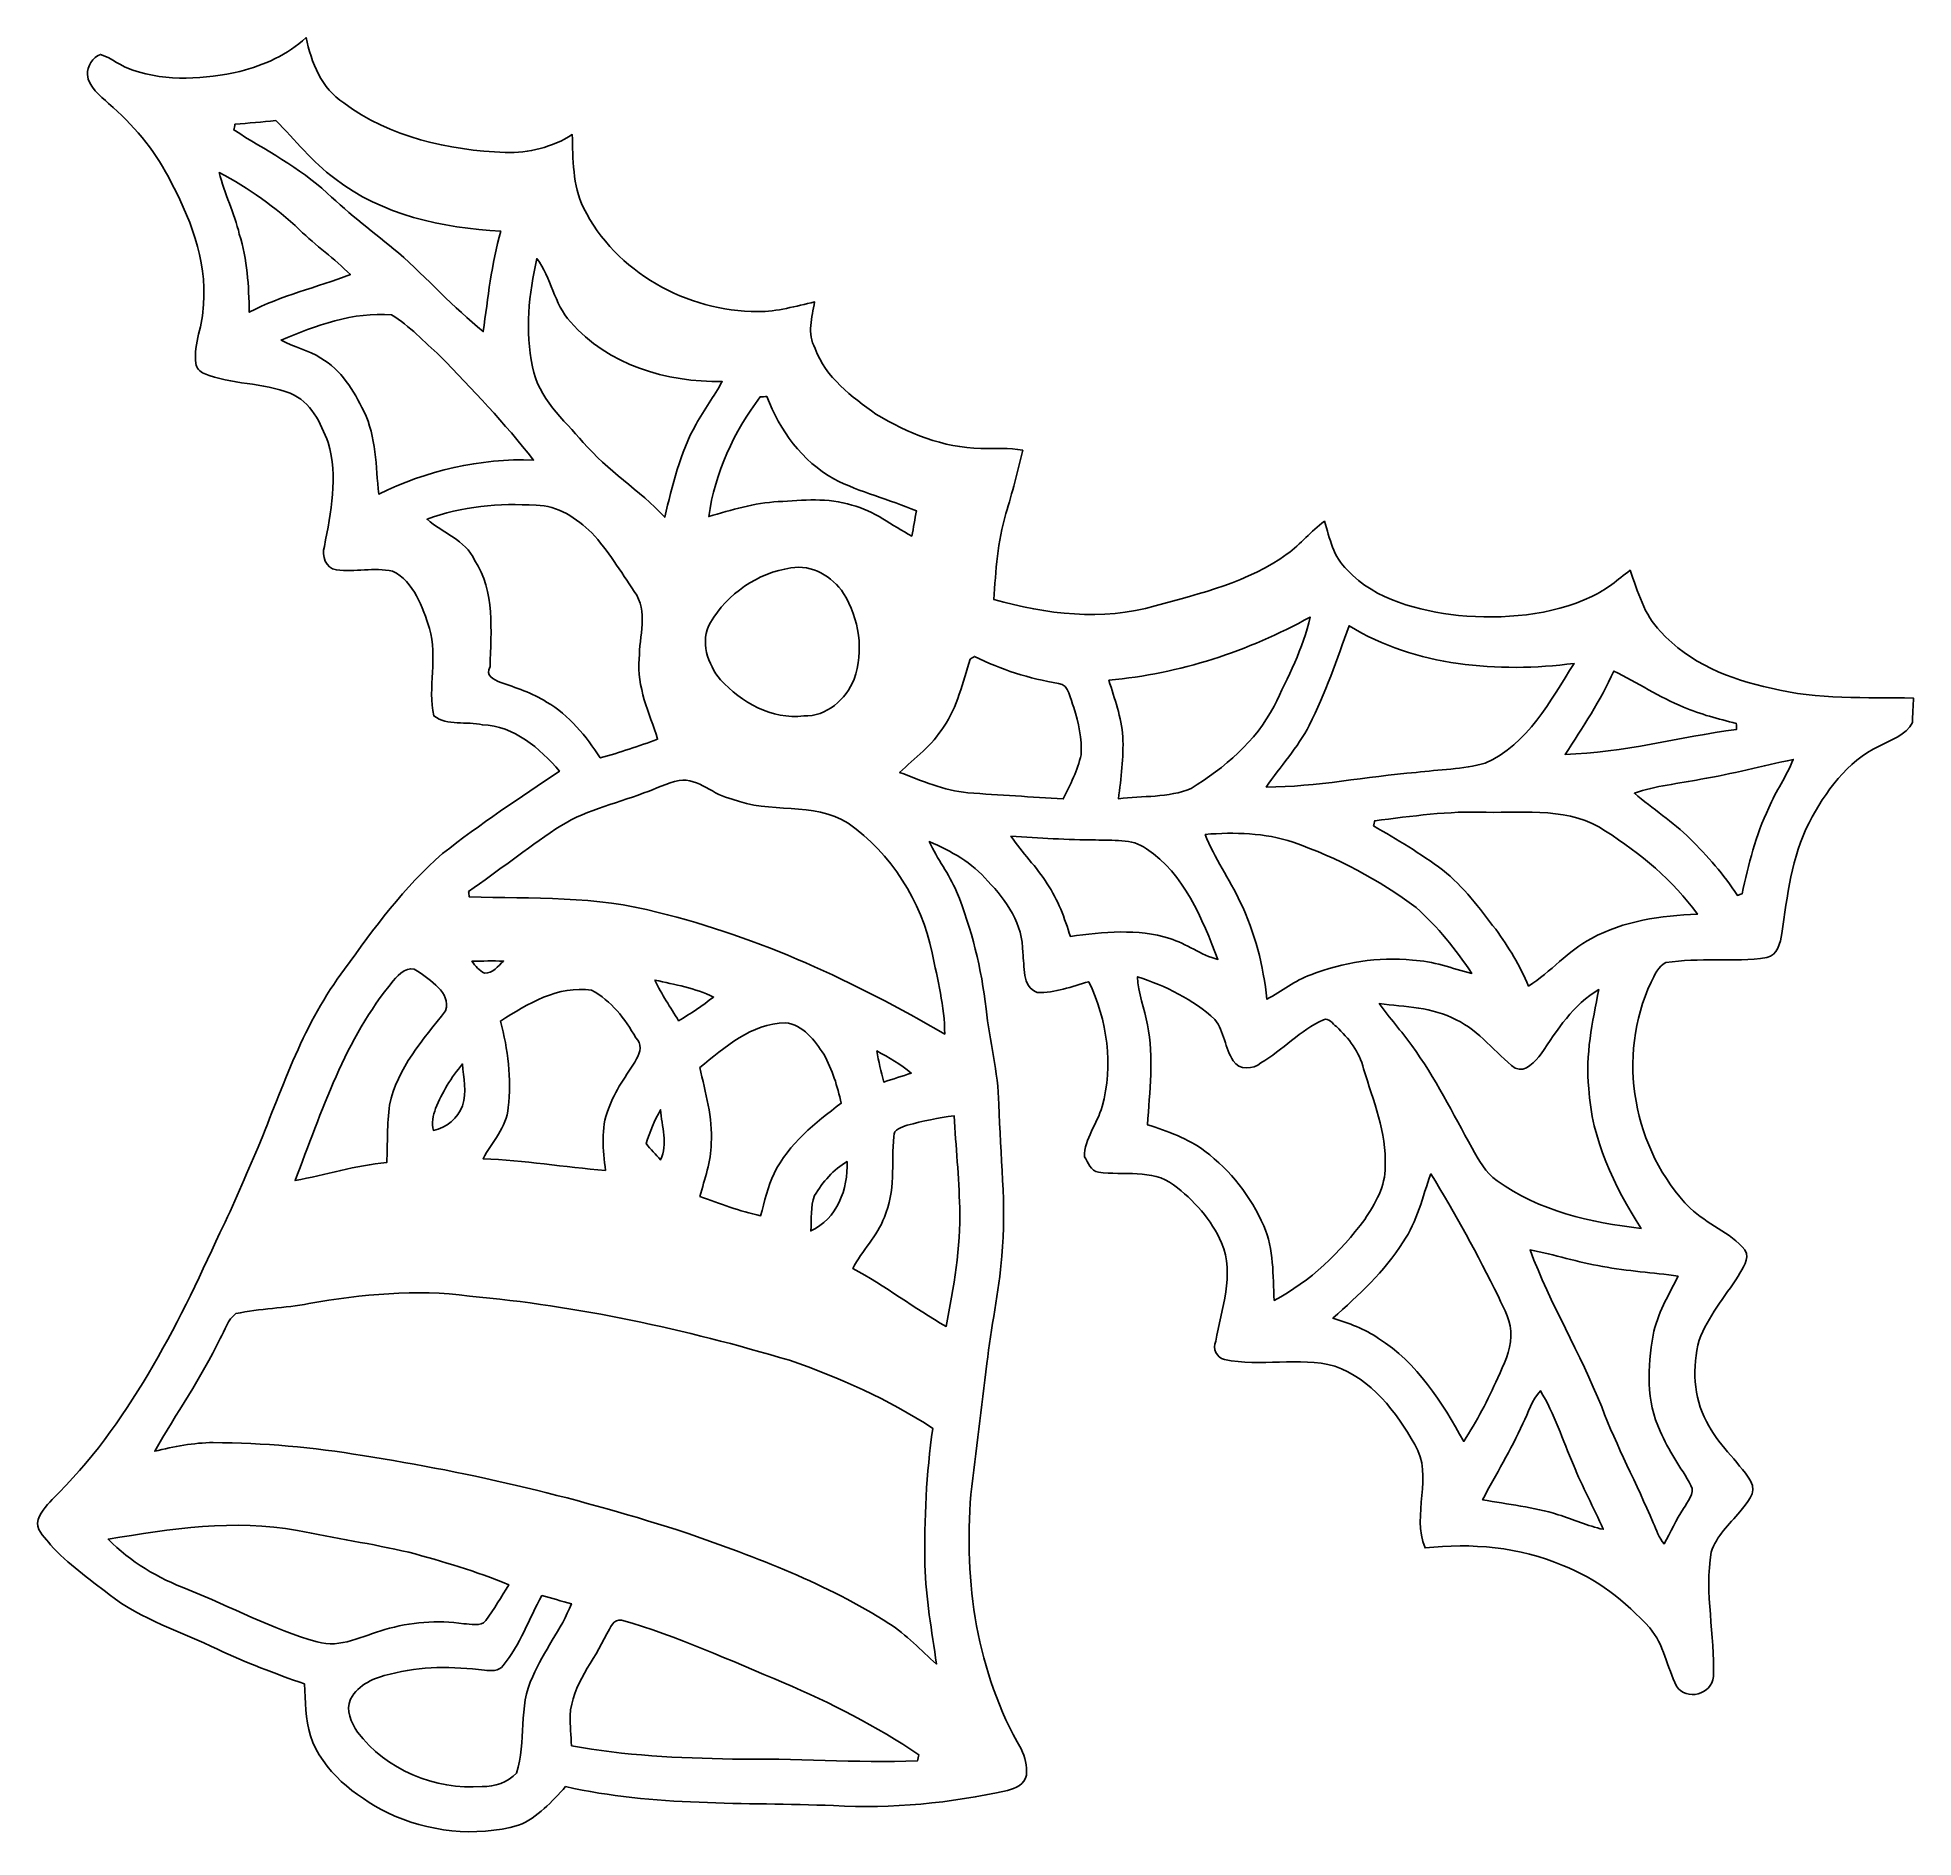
# Model space of a CAD drawing. Header units: centimetres. Extents: x -14.3 to 14.6, y -14.8 to 12.8.
import ezdxf

# ---------------------------------------------------------------- set-up
doc = ezdxf.new("R2010")
doc.units = ezdxf.units.CM
doc.header["$MEASUREMENT"] = 0
doc.layers.add('Layer 1', color=7, linetype='Continuous')

msp = doc.modelspace()

# ---------------------------------------------------------------- linework, layer by layer
at = {"layer": 'Layer 1', "color": 251}
for points, knots in [([(-11.14249, 12.27596), (-10.77278, 12.37262), (-10.4073, 12.53031), (-10.1279, 12.79737), (-10.1279, 12.79737), (-10.0457, 12.41601), (-9.89295, 12.0142), (-9.54969, 11.79407), (-9.54969, 11.79407), (-8.84061, 11.26384), (-7.94032, 11.06876), (-7.07108, 11.03136), (-7.07108, 11.03136), (-6.70736, 11.02007), (-6.34894, 11.11462), (-6.04026, 11.30618), (-6.04026, 11.30618), (-6.03074, 10.92835), (-6.03744, 10.53006), (-5.86669, 10.18222), (-5.86669, 10.18222), (-5.38092, 9.1948), (-4.27673, 8.58908), (-3.19264, 8.5912), (-3.19264, 8.5912), (-2.89348, 8.58238), (-2.60879, 8.67727), (-2.31987, 8.7376), (-2.31987, 8.7376), (-2.3622, 8.5023), (-2.4384, 8.2483), (-2.31175, 8.02569), (-2.31175, 8.02569), (-2.15477, 7.5752), (-1.74731, 7.28416), (-1.3783, 7.01569), (-1.3783, 7.01569), (-0.89218, 6.72359), (-0.34537, 6.49781), (0.22966, 6.4897), (0.22966, 6.4897), (0.4445, 6.47771), (0.66393, 6.50558), (0.87665, 6.46112), (0.87665, 6.46112), (0.80081, 6.1341), (0.71367, 5.8099), (0.61595, 5.48887), (0.61595, 5.48887), (0.49142, 5.06024), (0.45967, 4.61257), (0.4318, 4.16913), (0.4318, 4.16913), (1.23296, 3.94653), (2.10044, 3.83258), (2.91077, 4.07388), (2.91077, 4.07388), (3.60892, 4.26438), (4.34128, 4.43548), (4.93677, 4.86939), (4.93677, 4.86939), (5.14209, 5.01932), (5.30225, 5.22146), (5.50757, 5.37175), (5.50757, 5.37175), (5.58906, 5.10646), (5.64444, 4.82212), (5.85717, 4.62315), (5.85717, 4.62315), (6.29497, 4.15608), (6.95219, 3.99803), (7.56532, 3.92571), (7.56532, 3.92571), (8.25606, 3.86362), (8.97855, 3.91866), (9.61461, 4.21534), (9.61461, 4.21534), (9.83121, 4.31659), (10.01148, 4.47534), (10.20057, 4.61892), (10.20057, 4.61892), (10.31946, 4.29154), (10.414, 3.93559), (10.66482, 3.67947), (10.66482, 3.67947), (11.10544, 3.1944), (11.73621, 2.93934), (12.36557, 2.80882), (12.36557, 2.80882), (13.07959, 2.62643), (13.82113, 2.67229), (14.55102, 2.65536), (14.55102, 2.65536), (14.54679, 2.56187), (14.53832, 2.37561), (14.53409, 2.28212), (14.53409, 2.28212), (14.44202, 2.08315), (14.20389, 2.01718), (14.02433, 1.9177), (14.02433, 1.9177), (13.52621, 1.68381), (13.19742, 1.21532), (12.94836, 0.7426), (12.94836, 0.7426), (12.67636, 0.21625), (12.61463, -0.38171), (12.5282, -0.9592), (12.5282, -0.9592), (12.50915, -1.09996), (12.46152, -1.29046), (12.29995, -1.32856), (12.29995, -1.32856), (11.78595, -1.40194), (11.26102, -1.32292), (10.74843, -1.40406), (10.74843, -1.40406), (10.63096, -1.45979), (10.57839, -1.59738), (10.52266, -1.70674), (10.52266, -1.70674), (9.98432, -2.84057), (10.24361, -4.28519), (11.12273, -5.1756), (11.12273, -5.1756), (11.37814, -5.42149), (11.73586, -5.54037), (11.96411, -5.8166), (11.96411, -5.8166), (12.04877, -5.95524), (11.92001, -6.09741), (11.86145, -6.21736), (11.86145, -6.21736), (11.65084, -6.53909), (11.39613, -6.83824), (11.25996, -7.20266), (11.25996, -7.20266), (11.1566, -7.61224), (11.16436, -8.07438), (11.37461, -8.45114), (11.37461, -8.45114), (11.53971, -8.79581), (11.84698, -9.04346), (12.05054, -9.36131), (12.05054, -9.36131), (12.15778, -9.55146), (11.98739, -9.7028), (11.88261, -9.8358), (11.88261, -9.8358), (11.72598, -10.03053), (11.52207, -10.20692), (11.44658, -10.45422), (11.44658, -10.45422), (11.33792, -11.08957), (11.50655, -11.72739), (11.47974, -12.36451), (11.47974, -12.36451), (11.45611, -12.64991), (11.06064, -12.74022), (10.91353, -12.51303), (10.91353, -12.51303), (10.76678, -12.22128), (10.72127, -11.87274), (10.50149, -11.61874), (10.50149, -11.61874), (10.13178, -11.21022), (9.6834, -10.85921), (9.16587, -10.65953), (9.16587, -10.65953), (8.50477, -10.37555), (7.76323, -10.3124), (7.05309, -10.39036), (7.05309, -10.39036), (6.83789, -9.87496), (7.18855, -9.29252), (6.89504, -8.80251), (6.89504, -8.80251), (6.60894, -8.30333), (6.23041, -7.79709), (5.66526, -7.60024), (5.66526, -7.60024), (5.1121, -7.44643), (4.52755, -7.62282), (3.97051, -7.49547), (3.97051, -7.49547), (3.85269, -7.47042), (3.78566, -7.33107), (3.83787, -7.21642), (3.83787, -7.21642), (3.92783, -6.72359), (4.13138, -6.19689), (3.92748, -5.70618), (3.92748, -5.70618), (3.77225, -5.35093), (3.50167, -5.04684), (3.19158, -4.81753), (3.19158, -4.81753), (2.85785, -4.56671), (2.42182, -4.67924), (2.0387, -4.62209), (2.0387, -4.62209), (1.92017, -4.60834), (1.87925, -4.46793), (1.82104, -4.38644), (1.82104, -4.38644), (1.82457, -4.10739), (2.02071, -3.87738), (2.09303, -3.61597), (2.09303, -3.61597), (2.27083, -2.98203), (2.17558, -2.28529), (1.88842, -1.69827), (1.88842, -1.69827), (1.62913, -1.76671), (1.37089, -1.87854), (1.09926, -1.86196), (1.09926, -1.86196), (0.85266, -1.77341), (0.90946, -1.45627), (0.87454, -1.2506), (0.87454, -1.2506), (0.88159, -0.82021), (0.62689, -0.4505), (0.33972, -0.15452), (0.33972, -0.15452), (0.10407, 0.12947), (-0.22613, 0.30903), (-0.55951, 0.45332), (-0.55951, 0.45332), (-0.44274, 0.18521), (-0.25153, -0.04233), (-0.14111, -0.31397), (-0.14111, -0.31397), (0.09384, -0.88935), (0.24095, -1.4986), (0.31362, -2.11526), (0.31362, -2.11526), (0.36301, -2.60597), (0.49953, -3.08539), (0.50871, -3.57999), (0.50871, -3.57999), (0.52917, -4.35645), (0.62794, -5.13433), (0.55421, -5.91079), (0.55421, -5.91079), (0.51188, -6.46536), (0.38453, -7.00899), (0.32526, -7.56179), (0.32526, -7.56179), (0.24694, -8.23242), (0.15593, -8.90164), (0.08043, -9.57263), (0.08043, -9.57263), (-0.03387, -10.90754), (0.1711, -12.3063), (0.84949, -13.47752), (0.84949, -13.47752), (0.91052, -13.60029), (0.94509, -13.73999), (0.93169, -13.87792), (0.93169, -13.87792), (0.90699, -14.01798), (0.76482, -14.08642), (0.63888, -14.11323), (0.63888, -14.11323), (-0.23424, -14.31078), (-1.13383, -14.39686), (-2.02847, -14.34571), (-2.02847, -14.34571), (-3.40078, -14.29526), (-4.7939, -14.36123), (-6.14257, -14.05502), (-6.14257, -14.05502), (-6.35459, -14.28327), (-6.56908, -14.53092), (-6.86682, -14.64874), (-6.86682, -14.64874), (-7.53251, -14.83607), (-8.25888, -14.74999), (-8.88048, -14.45507), (-8.88048, -14.45507), (-9.37824, -14.19719), (-9.87143, -13.82395), (-10.06158, -13.27538), (-10.06158, -13.27538), (-10.14024, -13.01715), (-10.13813, -12.74551), (-10.15189, -12.47916), (-10.15189, -12.47916), (-10.60309, -12.31829), (-11.05359, -12.15249), (-11.48644, -11.94647), (-11.48644, -11.94647), (-12.0463, -11.678), (-12.65626, -11.49421), (-13.14979, -11.10474), (-13.14979, -11.10474), (-13.45988, -10.86414), (-13.78656, -10.63907), (-14.05008, -10.34556), (-14.05008, -10.34556), (-14.12169, -10.23973), (-14.25046, -10.14801), (-14.25081, -10.00901), (-14.25081, -10.00901), (-14.22894, -9.86261), (-14.12205, -9.75042), (-14.02503, -9.64671), (-14.02503, -9.64671), (-12.8584, -8.50547), (-12.11933, -7.01851), (-11.45046, -5.55096), (-11.45046, -5.55096), (-11.23139, -5.12374), (-11.06135, -4.67431), (-10.86203, -4.23827), (-10.86203, -4.23827), (-10.48279, -3.30024), (-10.15929, -2.31881), (-9.53558, -1.50636), (-9.53558, -1.50636), (-9.08544, -0.87454), (-8.61801, -0.24342), (-8.03099, 0.26952), (-8.03099, 0.26952), (-7.45525, 0.72178), (-6.84389, 1.12571), (-6.23711, 1.53423), (-6.23711, 1.53423), (-6.53768, 1.88913), (-6.93244, 2.22744), (-7.42103, 2.24543), (-7.42103, 2.24543), (-7.66057, 2.30364), (-7.96219, 2.22673), (-8.16645, 2.38266), (-8.16645, 2.38266), (-8.26382, 2.82011), (-8.10225, 3.28612), (-8.23242, 3.72392), (-8.23242, 3.72392), (-8.33438, 4.05412), (-8.47019, 4.43936), (-8.80004, 4.60516), (-8.80004, 4.60516), (-9.08297, 4.66619), (-9.37754, 4.58576), (-9.66258, 4.62492), (-9.66258, 4.62492), (-9.82804, 4.64573), (-9.89259, 4.84117), (-9.84568, 4.98581), (-9.84568, 4.98581), (-9.7476, 5.50721), (-9.63119, 6.05825), (-9.78958, 6.57895), (-9.78958, 6.57895), (-9.90318, 6.8774), (-10.05064, 7.20866), (-10.36955, 7.33496), (-10.36955, 7.33496), (-10.79253, 7.5057), (-11.27231, 7.46478), (-11.69423, 7.63905), (-11.69423, 7.63905), (-11.7602, 7.6648), (-11.80818, 7.72407), (-11.82088, 7.79251), (-11.82088, 7.79251), (-11.8618, 8.10225), (-11.70234, 8.38941), (-11.70411, 8.69738), (-11.70411, 8.69738), (-11.63955, 9.39412), (-11.92389, 10.05558), (-12.24068, 10.65671), (-12.24068, 10.65671), (-12.46752, 11.08992), (-12.79031, 11.46422), (-13.15932, 11.78278), (-13.15932, 11.78278), (-13.28808, 11.91189), (-13.46623, 12.03078), (-13.48528, 12.22728), (-13.48528, 12.22728), (-13.48352, 12.35534), (-13.40979, 12.4968), (-13.28244, 12.53843), (-13.28244, 12.53843), (-13.10781, 12.47881), (-12.96529, 12.35075), (-12.78678, 12.29783), (-12.78678, 12.29783), (-12.25762, 12.11439), (-11.68083, 12.15919), (-11.14249, 12.27596), (-11.14249, 12.27596), (-11.14249, 12.27596), (-11.14249, 12.27596), (-11.14249, 12.27596)], [0, 0, 0, 0, 0.00990099, 0.00990099, 0.00990099, 0.00990099, 0.01980198, 0.01980198, 0.01980198, 0.01980198, 0.02970297, 0.02970297, 0.02970297, 0.02970297, 0.03960396, 0.03960396, 0.03960396, 0.03960396, 0.04950495, 0.04950495, 0.04950495, 0.04950495, 0.05940594, 0.05940594, 0.05940594, 0.05940594, 0.06930693, 0.06930693, 0.06930693, 0.06930693, 0.07920792, 0.07920792, 0.07920792, 0.07920792, 0.08910891, 0.08910891, 0.08910891, 0.08910891, 0.0990099, 0.0990099, 0.0990099, 0.0990099, 0.10891089, 0.10891089, 0.10891089, 0.10891089, 0.11881188, 0.11881188, 0.11881188, 0.11881188, 0.12871287, 0.12871287, 0.12871287, 0.12871287, 0.13861386, 0.13861386, 0.13861386, 0.13861386, 0.14851485, 0.14851485, 0.14851485, 0.14851485, 0.15841584, 0.15841584, 0.15841584, 0.15841584, 0.16831683, 0.16831683, 0.16831683, 0.16831683, 0.17821782, 0.17821782, 0.17821782, 0.17821782, 0.18811881, 0.18811881, 0.18811881, 0.18811881, 0.1980198, 0.1980198, 0.1980198, 0.1980198, 0.20792079, 0.20792079, 0.20792079, 0.20792079, 0.21782178, 0.21782178, 0.21782178, 0.21782178, 0.22772277, 0.22772277, 0.22772277, 0.22772277, 0.23762376, 0.23762376, 0.23762376, 0.23762376, 0.24752475, 0.24752475, 0.24752475, 0.24752475, 0.25742574, 0.25742574, 0.25742574, 0.25742574, 0.26732673, 0.26732673, 0.26732673, 0.26732673, 0.27722772, 0.27722772, 0.27722772, 0.27722772, 0.28712871, 0.28712871, 0.28712871, 0.28712871, 0.2970297, 0.2970297, 0.2970297, 0.2970297, 0.30693069, 0.30693069, 0.30693069, 0.30693069, 0.31683168, 0.31683168, 0.31683168, 0.31683168, 0.32673267, 0.32673267, 0.32673267, 0.32673267, 0.33663366, 0.33663366, 0.33663366, 0.33663366, 0.34653465, 0.34653465, 0.34653465, 0.34653465, 0.35643564, 0.35643564, 0.35643564, 0.35643564, 0.36633663, 0.36633663, 0.36633663, 0.36633663, 0.37623762, 0.37623762, 0.37623762, 0.37623762, 0.38613861, 0.38613861, 0.38613861, 0.38613861, 0.3960396, 0.3960396, 0.3960396, 0.3960396, 0.40594059, 0.40594059, 0.40594059, 0.40594059, 0.41584158, 0.41584158, 0.41584158, 0.41584158, 0.42574257, 0.42574257, 0.42574257, 0.42574257, 0.43564356, 0.43564356, 0.43564356, 0.43564356, 0.44554455, 0.44554455, 0.44554455, 0.44554455, 0.45544554, 0.45544554, 0.45544554, 0.45544554, 0.46534653, 0.46534653, 0.46534653, 0.46534653, 0.47524752, 0.47524752, 0.47524752, 0.47524752, 0.48514851, 0.48514851, 0.48514851, 0.48514851, 0.4950495, 0.4950495, 0.4950495, 0.4950495, 0.5049505, 0.5049505, 0.5049505, 0.5049505, 0.51485149, 0.51485149, 0.51485149, 0.51485149, 0.52475248, 0.52475248, 0.52475248, 0.52475248, 0.53465347, 0.53465347, 0.53465347, 0.53465347, 0.54455446, 0.54455446, 0.54455446, 0.54455446, 0.55445545, 0.55445545, 0.55445545, 0.55445545, 0.56435644, 0.56435644, 0.56435644, 0.56435644, 0.57425743, 0.57425743, 0.57425743, 0.57425743, 0.58415842, 0.58415842, 0.58415842, 0.58415842, 0.59405941, 0.59405941, 0.59405941, 0.59405941, 0.6039604, 0.6039604, 0.6039604, 0.6039604, 0.61386139, 0.61386139, 0.61386139, 0.61386139, 0.62376238, 0.62376238, 0.62376238, 0.62376238, 0.63366337, 0.63366337, 0.63366337, 0.63366337, 0.64356436, 0.64356436, 0.64356436, 0.64356436, 0.65346535, 0.65346535, 0.65346535, 0.65346535, 0.66336634, 0.66336634, 0.66336634, 0.66336634, 0.67326733, 0.67326733, 0.67326733, 0.67326733, 0.68316832, 0.68316832, 0.68316832, 0.68316832, 0.69306931, 0.69306931, 0.69306931, 0.69306931, 0.7029703, 0.7029703, 0.7029703, 0.7029703, 0.71287129, 0.71287129, 0.71287129, 0.71287129, 0.72277228, 0.72277228, 0.72277228, 0.72277228, 0.73267327, 0.73267327, 0.73267327, 0.73267327, 0.74257426, 0.74257426, 0.74257426, 0.74257426, 0.75247525, 0.75247525, 0.75247525, 0.75247525, 0.76237624, 0.76237624, 0.76237624, 0.76237624, 0.77227723, 0.77227723, 0.77227723, 0.77227723, 0.78217822, 0.78217822, 0.78217822, 0.78217822, 0.79207921, 0.79207921, 0.79207921, 0.79207921, 0.8019802, 0.8019802, 0.8019802, 0.8019802, 0.81188119, 0.81188119, 0.81188119, 0.81188119, 0.82178218, 0.82178218, 0.82178218, 0.82178218, 0.83168317, 0.83168317, 0.83168317, 0.83168317, 0.84158416, 0.84158416, 0.84158416, 0.84158416, 0.85148515, 0.85148515, 0.85148515, 0.85148515, 0.86138614, 0.86138614, 0.86138614, 0.86138614, 0.87128713, 0.87128713, 0.87128713, 0.87128713, 0.88118812, 0.88118812, 0.88118812, 0.88118812, 0.89108911, 0.89108911, 0.89108911, 0.89108911, 0.9009901, 0.9009901, 0.9009901, 0.9009901, 0.91089109, 0.91089109, 0.91089109, 0.91089109, 0.92079208, 0.92079208, 0.92079208, 0.92079208, 0.93069307, 0.93069307, 0.93069307, 0.93069307, 0.94059406, 0.94059406, 0.94059406, 0.94059406, 0.95049505, 0.95049505, 0.95049505, 0.95049505, 0.96039604, 0.96039604, 0.96039604, 0.96039604, 0.97029703, 0.97029703, 0.97029703, 0.97029703, 0.98019802, 0.98019802, 0.98019802, 0.98019802, 1, 1, 1, 1]), ([(-11.21904, 11.46493), (-11.22398, 11.44341), (-11.2335, 11.40107), (-11.23844, 11.37991), (-11.23844, 11.37991), (-10.75408, 11.06734), (-10.22738, 10.8077), (-9.8044, 10.40906), (-9.8044, 10.40906), (-9.45903, 10.08062), (-9.07591, 9.79699), (-8.71044, 9.49219), (-8.71044, 9.49219), (-8.26417, 9.10202), (-7.87083, 8.65364), (-7.40728, 8.28287), (-7.40728, 8.28287), (-7.3339, 8.79969), (-7.2838, 9.3218), (-7.13775, 9.82521), (-7.13775, 9.82521), (-8.03275, 9.87425), (-8.96479, 10.07039), (-9.68587, 10.63343), (-9.68587, 10.63343), (-10.033, 10.88214), (-10.29053, 11.22786), (-10.59427, 11.52349), (-10.59427, 11.52349), (-10.80206, 11.49985), (-11.0109, 11.48327), (-11.21904, 11.46493), (-11.21904, 11.46493), (-11.21904, 11.46493), (-11.21904, 11.46493), (-11.21904, 11.46493)], [0, 0, 0, 0, 0.1, 0.1, 0.1, 0.1, 0.2, 0.2, 0.2, 0.2, 0.3, 0.3, 0.3, 0.3, 0.4, 0.4, 0.4, 0.4, 0.5, 0.5, 0.5, 0.5, 0.6, 0.6, 0.6, 0.6, 0.7, 0.7, 0.7, 0.7, 0.8, 0.8, 0.8, 0.8, 1, 1, 1, 1]), ([(-11.45999, 10.72303), (-11.38343, 10.39989), (-11.22715, 10.10214), (-11.15236, 9.77759), (-11.15236, 9.77759), (-11.02678, 9.3913), (-11.00843, 8.98349), (-10.99926, 8.58061), (-10.99926, 8.58061), (-10.50784, 8.83849), (-9.96315, 8.96197), (-9.44739, 9.1567), (-9.44739, 9.1567), (-9.69116, 9.404), (-9.97903, 9.60332), (-10.22809, 9.84532), (-10.22809, 9.84532), (-10.59568, 10.19351), (-11.01161, 10.48808), (-11.45999, 10.72303), (-11.45999, 10.72303), (-11.45999, 10.72303), (-11.45999, 10.72303), (-11.45999, 10.72303)], [0, 0, 0, 0, 0.14285714, 0.14285714, 0.14285714, 0.14285714, 0.28571429, 0.28571429, 0.28571429, 0.28571429, 0.42857143, 0.42857143, 0.42857143, 0.42857143, 0.57142857, 0.57142857, 0.57142857, 0.57142857, 0.71428571, 0.71428571, 0.71428571, 0.71428571, 1, 1, 1, 1]), ([(-6.58566, 9.404), (-6.70631, 8.86142), (-6.76981, 8.29239), (-6.64986, 7.74382), (-6.64986, 7.74382), (-6.56484, 7.26369), (-6.17643, 6.93173), (-5.87093, 6.58248), (-5.87093, 6.58248), (-5.50369, 6.1468), (-5.00592, 5.85223), (-4.62209, 5.43278), (-4.62209, 5.43278), (-4.50039, 5.91926), (-4.39032, 6.4195), (-4.14091, 6.85976), (-4.14091, 6.85976), (-4.01461, 7.08272), (-3.86609, 7.29227), (-3.73909, 7.51487), (-3.73909, 7.51487), (-4.59034, 7.5057), (-5.49628, 7.76817), (-6.06778, 8.43033), (-6.06778, 8.43033), (-6.32284, 8.70973), (-6.35988, 9.11154), (-6.58566, 9.404), (-6.58566, 9.404), (-6.58566, 9.404), (-6.58566, 9.404), (-6.58566, 9.404)], [0, 0, 0, 0, 0.11111111, 0.11111111, 0.11111111, 0.11111111, 0.22222222, 0.22222222, 0.22222222, 0.22222222, 0.33333333, 0.33333333, 0.33333333, 0.33333333, 0.44444444, 0.44444444, 0.44444444, 0.44444444, 0.55555556, 0.55555556, 0.55555556, 0.55555556, 0.66666667, 0.66666667, 0.66666667, 0.66666667, 0.77777778, 0.77777778, 0.77777778, 0.77777778, 1, 1, 1, 1]), ([(-10.51172, 8.15128), (-10.31416, 8.04616), (-10.09015, 7.99924), (-9.90071, 7.87612), (-9.90071, 7.87612), (-9.58391, 7.69726), (-9.39835, 7.37376), (-9.2396, 7.05979), (-9.2396, 7.05979), (-9.04804, 6.66397), (-9.05757, 6.21524), (-9.01277, 5.78838), (-9.01277, 5.78838), (-8.27581, 6.15033), (-7.45772, 6.33977), (-6.63469, 6.31119), (-6.63469, 6.31119), (-7.07954, 6.87388), (-7.56955, 7.39775), (-8.07261, 7.90822), (-8.07261, 7.90822), (-8.3125, 8.12624), (-8.53793, 8.36789), (-8.81415, 8.54004), (-8.81415, 8.54004), (-9.40223, 8.58802), (-9.97867, 8.37918), (-10.51172, 8.15128), (-10.51172, 8.15128), (-10.51172, 8.15128), (-10.51172, 8.15128), (-10.51172, 8.15128)], [0, 0, 0, 0, 0.11111111, 0.11111111, 0.11111111, 0.11111111, 0.22222222, 0.22222222, 0.22222222, 0.22222222, 0.33333333, 0.33333333, 0.33333333, 0.33333333, 0.44444444, 0.44444444, 0.44444444, 0.44444444, 0.55555556, 0.55555556, 0.55555556, 0.55555556, 0.66666667, 0.66666667, 0.66666667, 0.66666667, 0.77777778, 0.77777778, 0.77777778, 0.77777778, 1, 1, 1, 1]), ([(-3.15419, 7.28239), (-3.55953, 6.74264), (-3.85128, 6.11611), (-3.94547, 5.44371), (-3.94547, 5.44371), (-3.59586, 5.54531), (-3.24379, 5.65326), (-2.87726, 5.67196), (-2.87726, 5.67196), (-2.50296, 5.69313), (-2.11208, 5.73793), (-1.74907, 5.61904), (-1.74907, 5.61904), (-1.40653, 5.5372), (-1.13489, 5.30225), (-0.82762, 5.14456), (-0.82762, 5.14456), (-0.80186, 5.27332), (-0.78105, 5.40314), (-0.75812, 5.53191), (-0.75812, 5.53191), (-1.17475, 5.70653), (-1.61925, 5.81343), (-2.02248, 6.0198), (-2.02248, 6.0198), (-2.51425, 6.2932), (-2.85397, 6.76769), (-3.05329, 7.28451), (-3.05329, 7.28451), (-3.07834, 7.2838), (-3.12879, 7.28274), (-3.15419, 7.28239), (-3.15419, 7.28239), (-3.15419, 7.28239), (-3.15419, 7.28239), (-3.15419, 7.28239)], [0, 0, 0, 0, 0.1, 0.1, 0.1, 0.1, 0.2, 0.2, 0.2, 0.2, 0.3, 0.3, 0.3, 0.3, 0.4, 0.4, 0.4, 0.4, 0.5, 0.5, 0.5, 0.5, 0.6, 0.6, 0.6, 0.6, 0.7, 0.7, 0.7, 0.7, 0.8, 0.8, 0.8, 0.8, 1, 1, 1, 1]), ([(-8.26982, 5.40244), (-8.02746, 5.19112), (-7.68526, 5.08353), (-7.53957, 4.77555), (-7.53957, 4.77555), (-7.22348, 4.29401), (-7.29051, 3.68582), (-7.30179, 3.14113), (-7.30179, 3.14113), (-7.38329, 2.99649), (-7.24606, 2.93793), (-7.15116, 2.9023), (-7.15116, 2.9023), (-6.90739, 2.81376), (-6.65515, 2.73826), (-6.43573, 2.59609), (-6.43573, 2.59609), (-6.08471, 2.39677), (-5.83001, 2.06904), (-5.61023, 1.73849), (-5.61023, 1.73849), (-5.31283, 1.82069), (-5.01932, 1.91805), (-4.73004, 2.0253), (-4.73004, 2.0253), (-4.85493, 2.42746), (-5.05636, 2.82751), (-5.01191, 3.26108), (-5.01191, 3.26108), (-5.01579, 3.60045), (-4.86304, 3.99556), (-5.09023, 4.29119), (-5.09023, 4.29119), (-5.29414, 4.60163), (-5.49346, 4.91772), (-5.74111, 5.19571), (-5.74111, 5.19571), (-5.97676, 5.41091), (-6.26181, 5.62081), (-6.5973, 5.61622), (-6.5973, 5.61622), (-7.16104, 5.65256), (-7.73748, 5.59894), (-8.26982, 5.40244), (-8.26982, 5.40244), (-8.26982, 5.40244), (-8.26982, 5.40244), (-8.26982, 5.40244)], [0, 0, 0, 0, 0.07692308, 0.07692308, 0.07692308, 0.07692308, 0.15384615, 0.15384615, 0.15384615, 0.15384615, 0.23076923, 0.23076923, 0.23076923, 0.23076923, 0.30769231, 0.30769231, 0.30769231, 0.30769231, 0.38461538, 0.38461538, 0.38461538, 0.38461538, 0.46153846, 0.46153846, 0.46153846, 0.46153846, 0.53846154, 0.53846154, 0.53846154, 0.53846154, 0.61538462, 0.61538462, 0.61538462, 0.61538462, 0.69230769, 0.69230769, 0.69230769, 0.69230769, 0.76923077, 0.76923077, 0.76923077, 0.76923077, 0.84615385, 0.84615385, 0.84615385, 0.84615385, 1, 1, 1, 1]), ([(-2.68288, 4.65455), (-3.19334, 4.58047), (-3.6576, 4.25556), (-3.92007, 3.81529), (-3.92007, 3.81529), (-4.08728, 3.53307), (-3.95923, 3.17147), (-3.7652, 2.93758), (-3.7652, 2.93758), (-3.44276, 2.58904), (-2.97886, 2.32234), (-2.48779, 2.38301), (-2.48779, 2.38301), (-2.13889, 2.36996), (-1.83727, 2.63701), (-1.71344, 2.94675), (-1.71344, 2.94675), (-1.55998, 3.37891), (-1.63618, 3.87703), (-1.87431, 4.26367), (-1.87431, 4.26367), (-2.04929, 4.52155), (-2.36291, 4.71276), (-2.68288, 4.65455), (-2.68288, 4.65455), (-2.68288, 4.65455), (-2.68288, 4.65455), (-2.68288, 4.65455)], [0, 0, 0, 0, 0.125, 0.125, 0.125, 0.125, 0.25, 0.25, 0.25, 0.25, 0.375, 0.375, 0.375, 0.375, 0.5, 0.5, 0.5, 0.5, 0.625, 0.625, 0.625, 0.625, 0.75, 0.75, 0.75, 0.75, 1, 1, 1, 1]), ([(2.19851, 2.93088), (2.28318, 2.64513), (2.39148, 2.36291), (2.41265, 2.06269), (2.41265, 2.06269), (2.42464, 1.74449), (2.38407, 1.42734), (2.34527, 1.11196), (2.34527, 1.11196), (2.71604, 1.15852), (3.11009, 1.12113), (3.4604, 1.26965), (3.4604, 1.26965), (3.97087, 1.58538), (4.45629, 1.98931), (4.73357, 2.53294), (4.73357, 2.53294), (4.94947, 2.97392), (5.18019, 3.41665), (5.28708, 3.89961), (5.28708, 3.89961), (4.33634, 3.37291), (3.28224, 3.03071), (2.19851, 2.93088), (2.19851, 2.93088), (2.19851, 2.93088), (2.19851, 2.93088), (2.19851, 2.93088)], [0, 0, 0, 0, 0.125, 0.125, 0.125, 0.125, 0.25, 0.25, 0.25, 0.25, 0.375, 0.375, 0.375, 0.375, 0.5, 0.5, 0.5, 0.5, 0.625, 0.625, 0.625, 0.625, 0.75, 0.75, 0.75, 0.75, 1, 1, 1, 1]), ([(5.27403, 2.23767), (5.09764, 1.8923), (4.82988, 1.60937), (4.61398, 1.29046), (4.61398, 1.29046), (5.38762, 1.29152), (6.14821, 1.45415), (6.91727, 1.51483), (6.91727, 1.51483), (7.27004, 1.55963), (7.63305, 1.55998), (7.97701, 1.65629), (7.97701, 1.65629), (8.62612, 1.94698), (8.97819, 2.61549), (9.34014, 3.1877), (9.34014, 3.1877), (8.17421, 3.042), (6.90774, 3.1369), (5.88574, 3.76731), (5.88574, 3.76731), (5.70089, 3.25049), (5.52238, 2.72838), (5.27403, 2.23767), (5.27403, 2.23767), (5.27403, 2.23767), (5.27403, 2.23767), (5.27403, 2.23767)], [0, 0, 0, 0, 0.125, 0.125, 0.125, 0.125, 0.25, 0.25, 0.25, 0.25, 0.375, 0.375, 0.375, 0.375, 0.5, 0.5, 0.5, 0.5, 0.625, 0.625, 0.625, 0.625, 0.75, 0.75, 0.75, 0.75, 1, 1, 1, 1]), ([(0.13441, 3.2953), (0.11747, 3.28436), (0.08361, 3.26284), (0.06667, 3.25226), (0.06667, 3.25226), (-0.04657, 2.89913), (-0.12347, 2.51919), (-0.34184, 2.21156), (-0.34184, 2.21156), (-0.51294, 1.93146), (-0.78281, 1.73814), (-1.016, 1.51483), (-1.016, 1.51483), (-0.67522, 1.38853), (-0.33443, 1.23684), (0.03175, 1.20403), (0.03175, 1.20403), (0.51964, 1.16522), (1.00894, 1.14018), (1.49754, 1.10878), (1.49754, 1.10878), (1.6062, 1.3268), (1.71768, 1.54764), (1.772, 1.78647), (1.772, 1.78647), (1.78611, 2.03271), (1.72791, 2.27789), (1.66158, 2.51319), (1.66158, 2.51319), (1.59808, 2.6349), (1.59667, 2.85856), (1.42557, 2.88184), (1.42557, 2.88184), (0.97755, 2.95275), (0.54081, 3.09351), (0.13441, 3.2953), (0.13441, 3.2953), (0.13441, 3.2953), (0.13441, 3.2953), (0.13441, 3.2953)], [0, 0, 0, 0, 0.09090909, 0.09090909, 0.09090909, 0.09090909, 0.18181818, 0.18181818, 0.18181818, 0.18181818, 0.27272727, 0.27272727, 0.27272727, 0.27272727, 0.36363636, 0.36363636, 0.36363636, 0.36363636, 0.45454545, 0.45454545, 0.45454545, 0.45454545, 0.54545455, 0.54545455, 0.54545455, 0.54545455, 0.63636364, 0.63636364, 0.63636364, 0.63636364, 0.72727273, 0.72727273, 0.72727273, 0.72727273, 0.81818182, 0.81818182, 0.81818182, 0.81818182, 1, 1, 1, 1]), ([(9.95045, 3.06987), (9.74654, 2.61832), (9.47208, 2.20592), (9.20291, 1.79176), (9.20291, 1.79176), (10.09227, 1.81293), (10.95622, 2.06058), (11.83464, 2.17452), (11.83464, 2.17452), (11.83393, 2.19781), (11.83217, 2.24367), (11.83111, 2.2666), (11.83111, 2.2666), (11.55771, 2.33786), (11.28148, 2.40383), (11.02184, 2.51778), (11.02184, 2.51778), (10.64683, 2.66559), (10.31416, 2.89948), (9.95045, 3.06987), (9.95045, 3.06987), (9.95045, 3.06987), (9.95045, 3.06987), (9.95045, 3.06987)], [0, 0, 0, 0, 0.14285714, 0.14285714, 0.14285714, 0.14285714, 0.28571429, 0.28571429, 0.28571429, 0.28571429, 0.42857143, 0.42857143, 0.42857143, 0.42857143, 0.57142857, 0.57142857, 0.57142857, 0.57142857, 0.71428571, 0.71428571, 0.71428571, 0.71428571, 1, 1, 1, 1]), ([(11.28536, 1.41076), (10.94528, 1.3402), (10.59497, 1.31374), (10.26654, 1.19451), (10.26654, 1.19451), (10.54594, 0.95709), (10.85568, 0.75671), (11.11885, 0.49989), (11.11885, 0.49989), (11.38661, 0.23142), (11.63955, -0.05433), (11.84663, -0.37289), (11.84663, -0.37289), (11.86462, -0.36724), (11.90061, -0.35595), (11.9186, -0.34996), (11.9186, -0.34996), (12.0209, 0.09948), (12.12709, 0.55316), (12.32888, 0.97014), (12.32888, 0.97014), (12.43612, 1.22731), (12.60193, 1.45521), (12.70529, 1.71415), (12.70529, 1.71415), (12.23151, 1.61572), (11.76302, 1.49049), (11.28536, 1.41076), (11.28536, 1.41076), (11.28536, 1.41076), (11.28536, 1.41076), (11.28536, 1.41076)], [0, 0, 0, 0, 0.11111111, 0.11111111, 0.11111111, 0.11111111, 0.22222222, 0.22222222, 0.22222222, 0.22222222, 0.33333333, 0.33333333, 0.33333333, 0.33333333, 0.44444444, 0.44444444, 0.44444444, 0.44444444, 0.55555556, 0.55555556, 0.55555556, 0.55555556, 0.66666667, 0.66666667, 0.66666667, 0.66666667, 0.77777778, 0.77777778, 0.77777778, 0.77777778, 1, 1, 1, 1]), ([(-4.39949, 1.39241), (-4.58752, 1.34973), (-4.76179, 1.26153), (-4.94383, 1.20015), (-4.94383, 1.20015), (-5.39574, 1.02411), (-5.88716, 0.92604), (-6.2925, 0.64664), (-6.2925, 0.64664), (-6.74793, 0.33973), (-7.18009, 0), (-7.6327, -0.3108), (-7.6327, -0.3108), (-7.62988, -0.33196), (-7.62459, -0.37465), (-7.62176, -0.39617), (-7.62176, -0.39617), (-6.65515, -0.42369), (-5.66596, -0.37606), (-4.7244, -0.635), (-4.7244, -0.635), (-3.16653, -1.01318), (-1.70321, -1.69968), (-0.32209, -2.5019), (-0.32209, -2.5019), (-0.3235, -2.07892), (-0.43427, -1.66511), (-0.51364, -1.25236), (-0.51364, -1.25236), (-0.68157, -0.46108), (-1.14229, 0.26882), (-1.80552, 0.73625), (-1.80552, 0.73625), (-2.33927, 1.07386), (-3.01272, 0.87418), (-3.58352, 1.10596), (-3.58352, 1.10596), (-3.87068, 1.15711), (-4.09787, 1.4351), (-4.39949, 1.39241), (-4.39949, 1.39241), (-4.39949, 1.39241), (-4.39949, 1.39241), (-4.39949, 1.39241)], [0, 0, 0, 0, 0.08333333, 0.08333333, 0.08333333, 0.08333333, 0.16666667, 0.16666667, 0.16666667, 0.16666667, 0.25, 0.25, 0.25, 0.25, 0.33333333, 0.33333333, 0.33333333, 0.33333333, 0.41666667, 0.41666667, 0.41666667, 0.41666667, 0.5, 0.5, 0.5, 0.5, 0.58333333, 0.58333333, 0.58333333, 0.58333333, 0.66666667, 0.66666667, 0.66666667, 0.66666667, 0.75, 0.75, 0.75, 0.75, 0.83333333, 0.83333333, 0.83333333, 0.83333333, 1, 1, 1, 1]), ([(6.27909, 0.77329), (6.27451, 0.75353), (6.26533, 0.71367), (6.26075, 0.69391), (6.26075, 0.69391), (6.62517, 0.48648), (6.98394, 0.26882), (7.32084, 0.01834), (7.32084, 0.01834), (7.64611, -0.23424), (7.8867, -0.57185), (8.13647, -0.89394), (8.13647, -0.89394), (8.33579, -1.16523), (8.50935, -1.45521), (8.6427, -1.76459), (8.6427, -1.76459), (8.98313, -1.54623), (9.24525, -1.22414), (9.60579, -1.03505), (9.60579, -1.03505), (10.10214, -0.75883), (10.6747, -0.6858), (11.2335, -0.66181), (11.2335, -0.66181), (10.8645, -0.14041), (10.35544, 0.26987), (9.8238, 0.61524), (9.8238, 0.61524), (9.29252, 0.98425), (8.59719, 0.89041), (7.99042, 0.90346), (7.99042, 0.90346), (7.41539, 0.92569), (6.84742, 0.84279), (6.27909, 0.77329), (6.27909, 0.77329), (6.27909, 0.77329), (6.27909, 0.77329), (6.27909, 0.77329)], [0, 0, 0, 0, 0.09090909, 0.09090909, 0.09090909, 0.09090909, 0.18181818, 0.18181818, 0.18181818, 0.18181818, 0.27272727, 0.27272727, 0.27272727, 0.27272727, 0.36363636, 0.36363636, 0.36363636, 0.36363636, 0.45454545, 0.45454545, 0.45454545, 0.45454545, 0.54545455, 0.54545455, 0.54545455, 0.54545455, 0.63636364, 0.63636364, 0.63636364, 0.63636364, 0.72727273, 0.72727273, 0.72727273, 0.72727273, 0.81818182, 0.81818182, 0.81818182, 0.81818182, 1, 1, 1, 1]), ([(3.6763, 0.56444), (3.81564, 0.1972), (4.05412, -0.11959), (4.21569, -0.47625), (4.21569, -0.47625), (4.44359, -0.94262), (4.56706, -1.45309), (4.62527, -1.96744), (4.62527, -1.96744), (4.84646, -1.83727), (5.05601, -1.68381), (5.29696, -1.59103), (5.29696, -1.59103), (5.79473, -1.40653), (6.32919, -1.30986), (6.86047, -1.36666), (6.86047, -1.36666), (7.17338, -1.38042), (7.4676, -1.49507), (7.76817, -1.57162), (7.76817, -1.57162), (7.52969, -1.20086), (7.24394, -0.8576), (6.91797, -0.56127), (6.91797, -0.56127), (6.34647, -0.12876), (5.7023, 0.20461), (5.02779, 0.44344), (5.02779, 0.44344), (4.59176, 0.59055), (4.12997, 0.5969), (3.6763, 0.56444), (3.6763, 0.56444), (3.6763, 0.56444), (3.6763, 0.56444), (3.6763, 0.56444)], [0, 0, 0, 0, 0.1, 0.1, 0.1, 0.1, 0.2, 0.2, 0.2, 0.2, 0.3, 0.3, 0.3, 0.3, 0.4, 0.4, 0.4, 0.4, 0.5, 0.5, 0.5, 0.5, 0.6, 0.6, 0.6, 0.6, 0.7, 0.7, 0.7, 0.7, 0.8, 0.8, 0.8, 0.8, 1, 1, 1, 1]), ([(0.69462, 0.53587), (0.86501, 0.28116), (1.08867, 0.06632), (1.2513, -0.19473), (1.2513, -0.19473), (1.41676, -0.44062), (1.52012, -0.72178), (1.6062, -1.00365), (1.6062, -1.00365), (2.10961, -0.93451), (2.63913, -0.87877), (3.13267, -1.0347), (3.13267, -1.0347), (3.39125, -1.11337), (3.60927, -1.29046), (3.87315, -1.35573), (3.87315, -1.35573), (3.62514, -0.73166), (3.36268, -0.04269), (2.77424, 0.34149), (2.77424, 0.34149), (2.55199, 0.51118), (2.25319, 0.46038), (1.99355, 0.47801), (1.99355, 0.47801), (1.55928, 0.47484), (1.12748, 0.514), (0.69462, 0.53587), (0.69462, 0.53587), (0.69462, 0.53587), (0.69462, 0.53587), (0.69462, 0.53587)], [0, 0, 0, 0, 0.11111111, 0.11111111, 0.11111111, 0.11111111, 0.22222222, 0.22222222, 0.22222222, 0.22222222, 0.33333333, 0.33333333, 0.33333333, 0.33333333, 0.44444444, 0.44444444, 0.44444444, 0.44444444, 0.55555556, 0.55555556, 0.55555556, 0.55555556, 0.66666667, 0.66666667, 0.66666667, 0.66666667, 0.77777778, 0.77777778, 0.77777778, 0.77777778, 1, 1, 1, 1]), ([(-8.78911, -1.68663), (-9.53135, -2.57493), (-9.88589, -3.6897), (-10.29723, -4.75086), (-10.29723, -4.75086), (-9.82663, -4.66478), (-9.36731, -4.51661), (-8.88824, -4.47463), (-8.88824, -4.47463), (-8.87801, -4.17971), (-8.88224, -3.88408), (-8.84802, -3.59092), (-8.84802, -3.59092), (-8.72666, -3.02542), (-8.33155, -2.5841), (-7.98513, -2.14277), (-7.98513, -2.14277), (-7.90046, -1.85702), (-8.22748, -1.67781), (-8.41446, -1.53423), (-8.41446, -1.53423), (-8.55592, -1.43122), (-8.70409, -1.58256), (-8.78911, -1.68663), (-8.78911, -1.68663), (-8.78911, -1.68663), (-8.78911, -1.68663), (-8.78911, -1.68663)], [0, 0, 0, 0, 0.125, 0.125, 0.125, 0.125, 0.25, 0.25, 0.25, 0.25, 0.375, 0.375, 0.375, 0.375, 0.5, 0.5, 0.5, 0.5, 0.625, 0.625, 0.625, 0.625, 0.75, 0.75, 0.75, 0.75, 1, 1, 1, 1]), ([(-7.5819, -1.38359), (-7.52616, -1.4538), (-7.47042, -1.53035), (-7.38611, -1.5681), (-7.38611, -1.5681), (-7.26264, -1.56951), (-7.1815, -1.45521), (-7.09613, -1.38148), (-7.09613, -1.38148), (-7.2584, -1.3783), (-7.42033, -1.37971), (-7.5819, -1.38359), (-7.5819, -1.38359), (-7.5819, -1.38359), (-7.5819, -1.38359), (-7.5819, -1.38359)], [0, 0, 0, 0, 0.2, 0.2, 0.2, 0.2, 0.4, 0.4, 0.4, 0.4, 0.6, 0.6, 0.6, 0.6, 1, 1, 1, 1]), ([(-4.77132, -1.67393), (-4.67184, -1.89301), (-4.53143, -2.08986), (-4.40902, -2.29694), (-4.40902, -2.29694), (-4.22028, -2.1911), (-4.04354, -2.06481), (-3.87174, -1.93357), (-3.87174, -1.93357), (-4.15361, -1.79529), (-4.46687, -1.74096), (-4.77132, -1.67393), (-4.77132, -1.67393), (-4.77132, -1.67393), (-4.77132, -1.67393), (-4.77132, -1.67393)], [0, 0, 0, 0, 0.2, 0.2, 0.2, 0.2, 0.4, 0.4, 0.4, 0.4, 0.6, 0.6, 0.6, 0.6, 1, 1, 1, 1]), ([(2.63878, -1.62207), (2.64125, -1.87537), (2.74884, -2.11067), (2.79083, -2.35761), (2.79083, -2.35761), (2.88784, -2.86491), (2.82434, -3.38349), (2.79047, -3.89396), (2.79047, -3.89396), (3.09845, -3.99344), (3.41171, -4.10316), (3.67347, -4.29966), (3.67347, -4.29966), (4.06435, -4.59528), (4.38115, -4.99498), (4.57482, -5.44583), (4.57482, -5.44583), (4.73146, -5.80531), (4.71558, -6.20713), (4.73604, -6.59024), (4.73604, -6.59024), (5.29167, -6.29849), (5.75345, -5.8487), (6.12528, -5.34811), (6.12528, -5.34811), (6.28438, -5.10434), (6.44984, -4.83623), (6.43819, -4.53319), (6.43819, -4.53319), (6.46395, -4.01179), (6.26075, -3.52284), (6.10658, -3.03495), (6.10658, -3.03495), (6.04802, -2.77707), (5.88045, -2.56434), (5.69136, -2.38725), (5.69136, -2.38725), (5.62927, -2.34774), (5.57742, -2.2412), (5.4924, -2.28424), (5.4924, -2.28424), (5.13362, -2.44263), (4.86833, -2.74779), (4.53214, -2.94358), (4.53214, -2.94358), (4.41572, -3.04765), (4.19629, -3.05611), (4.10739, -2.9143), (4.10739, -2.9143), (3.9818, -2.71745), (3.96769, -2.46486), (3.82623, -2.27718), (3.82623, -2.27718), (3.48756, -1.97132), (3.07128, -1.76036), (2.63878, -1.62207), (2.63878, -1.62207), (2.63878, -1.62207), (2.63878, -1.62207), (2.63878, -1.62207)], [0, 0, 0, 0, 0.0625, 0.0625, 0.0625, 0.0625, 0.125, 0.125, 0.125, 0.125, 0.1875, 0.1875, 0.1875, 0.1875, 0.25, 0.25, 0.25, 0.25, 0.3125, 0.3125, 0.3125, 0.3125, 0.375, 0.375, 0.375, 0.375, 0.4375, 0.4375, 0.4375, 0.4375, 0.5, 0.5, 0.5, 0.5, 0.5625, 0.5625, 0.5625, 0.5625, 0.625, 0.625, 0.625, 0.625, 0.6875, 0.6875, 0.6875, 0.6875, 0.75, 0.75, 0.75, 0.75, 0.8125, 0.8125, 0.8125, 0.8125, 0.875, 0.875, 0.875, 0.875, 1, 1, 1, 1]), ([(-7.14269, -2.30329), (-7.02663, -2.73403), (-6.97124, -3.18558), (-7.02345, -3.63044), (-7.02345, -3.63044), (-7.04533, -3.937), (-7.27428, -4.15713), (-7.41116, -4.41572), (-7.41116, -4.41572), (-6.78109, -4.43865), (-6.1595, -4.54872), (-5.53191, -4.59458), (-5.53191, -4.59458), (-5.56119, -4.28061), (-5.61446, -3.95146), (-5.48217, -3.65196), (-5.48217, -3.65196), (-5.3915, -3.36973), (-5.20312, -3.13549), (-5.05248, -2.88431), (-5.05248, -2.88431), (-4.99498, -2.78624), (-4.96817, -2.64548), (-5.06483, -2.55905), (-5.06483, -2.55905), (-5.22958, -2.26836), (-5.44336, -1.98826), (-5.74358, -1.82845), (-5.74358, -1.82845), (-6.25687, -1.75189), (-6.72888, -2.03553), (-7.14269, -2.30329), (-7.14269, -2.30329), (-7.14269, -2.30329), (-7.14269, -2.30329), (-7.14269, -2.30329)], [0, 0, 0, 0, 0.1, 0.1, 0.1, 0.1, 0.2, 0.2, 0.2, 0.2, 0.3, 0.3, 0.3, 0.3, 0.4, 0.4, 0.4, 0.4, 0.5, 0.5, 0.5, 0.5, 0.6, 0.6, 0.6, 0.6, 0.7, 0.7, 0.7, 0.7, 0.8, 0.8, 0.8, 0.8, 1, 1, 1, 1]), ([(8.8332, -2.80599), (8.74148, -2.91924), (8.60002, -3.09739), (8.43809, -3.02789), (8.43809, -3.02789), (8.12588, -2.79224), (7.89305, -2.44828), (7.52863, -2.28318), (7.52863, -2.28318), (7.16844, -2.08809), (6.74652, -2.08209), (6.35, -2.03447), (6.35, -2.03447), (6.50699, -2.25531), (6.68867, -2.45674), (6.84742, -2.67653), (6.84742, -2.67653), (7.20796, -3.17041), (7.47924, -3.72039), (7.77416, -4.25379), (7.77416, -4.25379), (7.87929, -4.43512), (7.98124, -4.63056), (8.15763, -4.75403), (8.15763, -4.75403), (8.79863, -5.21864), (9.5952, -5.39609), (10.36884, -5.48464), (10.36884, -5.48464), (9.95327, -4.83729), (9.6072, -4.11586), (9.56663, -3.33551), (9.56663, -3.33551), (9.50771, -2.82434), (9.62589, -2.3174), (9.71903, -1.81786), (9.71903, -1.81786), (9.33097, -2.04823), (9.07838, -2.43911), (8.8332, -2.80599), (8.8332, -2.80599), (8.8332, -2.80599), (8.8332, -2.80599), (8.8332, -2.80599)], [0, 0, 0, 0, 0.08333333, 0.08333333, 0.08333333, 0.08333333, 0.16666667, 0.16666667, 0.16666667, 0.16666667, 0.25, 0.25, 0.25, 0.25, 0.33333333, 0.33333333, 0.33333333, 0.33333333, 0.41666667, 0.41666667, 0.41666667, 0.41666667, 0.5, 0.5, 0.5, 0.5, 0.58333333, 0.58333333, 0.58333333, 0.58333333, 0.66666667, 0.66666667, 0.66666667, 0.66666667, 0.75, 0.75, 0.75, 0.75, 0.83333333, 0.83333333, 0.83333333, 0.83333333, 1, 1, 1, 1]), ([(-4.08376, -3.01766), (-3.99591, -3.39866), (-3.88549, -3.78354), (-3.90631, -4.17901), (-3.90631, -4.17901), (-3.90913, -4.45982), (-4.00967, -4.72546), (-4.08093, -4.99357), (-4.08093, -4.99357), (-3.77437, -5.10399), (-3.46886, -5.22252), (-3.1496, -5.29202), (-3.1496, -5.29202), (-3.08963, -5.07224), (-3.03848, -4.84752), (-2.94323, -4.64009), (-2.94323, -4.64009), (-2.71357, -4.18783), (-2.31069, -3.86186), (-1.91206, -3.56517), (-1.91206, -3.56517), (-1.96568, -3.30412), (-2.05211, -3.04729), (-2.17805, -2.81199), (-2.17805, -2.81199), (-2.31669, -2.6035), (-2.49943, -2.35444), (-2.76895, -2.32798), (-2.76895, -2.32798), (-3.29071, -2.33856), (-3.70064, -2.70616), (-4.08376, -3.01766), (-4.08376, -3.01766), (-4.08376, -3.01766), (-4.08376, -3.01766), (-4.08376, -3.01766)], [0, 0, 0, 0, 0.1, 0.1, 0.1, 0.1, 0.2, 0.2, 0.2, 0.2, 0.3, 0.3, 0.3, 0.3, 0.4, 0.4, 0.4, 0.4, 0.5, 0.5, 0.5, 0.5, 0.6, 0.6, 0.6, 0.6, 0.7, 0.7, 0.7, 0.7, 0.8, 0.8, 0.8, 0.8, 1, 1, 1, 1]), ([(-1.36349, -2.75943), (-1.33809, -2.921), (-1.29963, -3.08046), (-1.2573, -3.23815), (-1.2573, -3.23815), (-1.1176, -3.19299), (-0.97719, -3.14819), (-0.83749, -3.10127), (-0.83749, -3.10127), (-0.99483, -2.96157), (-1.18463, -2.86632), (-1.36349, -2.75943), (-1.36349, -2.75943), (-1.36349, -2.75943), (-1.36349, -2.75943), (-1.36349, -2.75943)], [0, 0, 0, 0, 0.2, 0.2, 0.2, 0.2, 0.4, 0.4, 0.4, 0.4, 0.6, 0.6, 0.6, 0.6, 1, 1, 1, 1]), ([(-8.13823, -3.64702), (-8.17915, -3.7525), (-8.20349, -3.86997), (-8.17245, -3.9818), (-8.17245, -3.9818), (-7.97489, -3.93735), (-7.79568, -3.79448), (-7.72442, -3.60257), (-7.72442, -3.60257), (-7.65281, -3.39443), (-7.71596, -3.17147), (-7.7276, -2.95981), (-7.7276, -2.95981), (-7.89728, -3.16689), (-8.04016, -3.39725), (-8.13823, -3.64702), (-8.13823, -3.64702), (-8.13823, -3.64702), (-8.13823, -3.64702), (-8.13823, -3.64702)], [0, 0, 0, 0, 0.16666667, 0.16666667, 0.16666667, 0.16666667, 0.33333333, 0.33333333, 0.33333333, 0.33333333, 0.5, 0.5, 0.5, 0.5, 0.66666667, 0.66666667, 0.66666667, 0.66666667, 1, 1, 1, 1]), ([(-4.68489, -3.66254), (-4.77943, -3.82729), (-4.84681, -4.00509), (-4.9082, -4.1843), (-4.9082, -4.1843), (-4.83623, -4.26932), (-4.76144, -4.35292), (-4.68454, -4.43477), (-4.68454, -4.43477), (-4.56953, -4.19382), (-4.66725, -3.91478), (-4.68489, -3.66254), (-4.68489, -3.66254), (-4.68489, -3.66254), (-4.68489, -3.66254), (-4.68489, -3.66254)], [0, 0, 0, 0, 0.2, 0.2, 0.2, 0.2, 0.4, 0.4, 0.4, 0.4, 0.6, 0.6, 0.6, 0.6, 1, 1, 1, 1]), ([(-0.89747, -3.90102), (-0.98178, -3.92959), (-1.10737, -3.96275), (-1.10596, -4.07353), (-1.10596, -4.07353), (-1.13877, -4.48486), (-1.07738, -4.92301), (-1.24883, -5.31178), (-1.24883, -5.31178), (-1.35819, -5.60423), (-1.59138, -5.82577), (-1.73496, -6.09917), (-1.73496, -6.09917), (-1.23754, -6.36552), (-0.78987, -6.71266), (-0.29986, -6.99135), (-0.29986, -6.99135), (-0.18662, -6.39022), (-0.07197, -5.78238), (-0.09278, -5.16784), (-0.09278, -5.16784), (-0.10231, -4.69618), (-0.15311, -4.22698), (-0.1778, -3.75603), (-0.1778, -3.75603), (-0.42051, -3.78813), (-0.66075, -3.83893), (-0.89747, -3.90102), (-0.89747, -3.90102), (-0.89747, -3.90102), (-0.89747, -3.90102), (-0.89747, -3.90102)], [0, 0, 0, 0, 0.11111111, 0.11111111, 0.11111111, 0.11111111, 0.22222222, 0.22222222, 0.22222222, 0.22222222, 0.33333333, 0.33333333, 0.33333333, 0.33333333, 0.44444444, 0.44444444, 0.44444444, 0.44444444, 0.55555556, 0.55555556, 0.55555556, 0.55555556, 0.66666667, 0.66666667, 0.66666667, 0.66666667, 0.77777778, 0.77777778, 0.77777778, 0.77777778, 1, 1, 1, 1]), ([(-2.31987, -4.98122), (-2.39219, -5.15126), (-2.35867, -5.34353), (-2.38019, -5.52309), (-2.38019, -5.52309), (-1.97485, -5.3407), (-1.8034, -4.88103), (-1.82104, -4.45946), (-1.82104, -4.45946), (-2.03271, -4.58117), (-2.1971, -4.77344), (-2.31987, -4.98122), (-2.31987, -4.98122), (-2.31987, -4.98122), (-2.31987, -4.98122), (-2.31987, -4.98122)], [0, 0, 0, 0, 0.2, 0.2, 0.2, 0.2, 0.4, 0.4, 0.4, 0.4, 0.6, 0.6, 0.6, 0.6, 1, 1, 1, 1]), ([(6.71371, -5.69242), (6.43502, -6.15103), (6.02968, -6.50557), (5.6388, -6.86435), (5.6388, -6.86435), (5.88222, -6.9409), (6.12563, -7.02592), (6.3373, -7.17338), (6.3373, -7.17338), (6.93244, -7.54662), (7.31132, -8.15587), (7.64611, -8.75524), (7.64611, -8.75524), (7.85036, -8.44797), (8.0137, -8.11601), (8.16857, -7.78193), (8.16857, -7.78193), (8.25853, -7.57767), (8.36754, -7.3727), (8.37001, -7.1434), (8.37001, -7.1434), (8.38094, -6.9215), (8.26452, -6.72783), (8.17845, -6.53309), (8.17845, -6.53309), (7.85848, -5.89104), (7.51769, -5.25851), (7.14128, -4.64785), (7.14128, -4.64785), (7.00899, -5.00027), (6.93808, -5.38127), (6.71371, -5.69242), (6.71371, -5.69242), (6.71371, -5.69242), (6.71371, -5.69242), (6.71371, -5.69242)], [0, 0, 0, 0, 0.1, 0.1, 0.1, 0.1, 0.2, 0.2, 0.2, 0.2, 0.3, 0.3, 0.3, 0.3, 0.4, 0.4, 0.4, 0.4, 0.5, 0.5, 0.5, 0.5, 0.6, 0.6, 0.6, 0.6, 0.7, 0.7, 0.7, 0.7, 0.8, 0.8, 0.8, 0.8, 1, 1, 1, 1]), ([(8.66352, -5.81625), (8.97431, -6.64386), (9.4361, -7.40551), (9.76454, -8.22678), (9.76454, -8.22678), (9.99596, -8.83391), (10.30323, -9.40752), (10.55476, -10.00619), (10.55476, -10.00619), (10.60309, -10.11696), (10.64648, -10.23303), (10.72127, -10.33004), (10.72127, -10.33004), (10.82675, -10.15224), (10.90436, -9.95856), (11.02219, -9.78782), (11.02219, -9.78782), (11.07334, -9.68128), (11.20563, -9.55992), (11.13402, -9.43222), (11.13402, -9.43222), (10.98338, -9.15035), (10.78054, -8.8967), (10.66306, -8.59719), (10.66306, -8.59719), (10.44222, -8.13858), (10.46833, -7.6133), (10.55405, -7.12505), (10.55405, -7.12505), (10.61649, -6.79873), (10.79112, -6.51298), (10.93717, -6.21982), (10.93717, -6.21982), (10.55194, -6.15738), (10.16, -6.14609), (9.77724, -6.06813), (9.77724, -6.06813), (9.40047, -6.00957), (9.03887, -5.88292), (8.66352, -5.81625), (8.66352, -5.81625), (8.66352, -5.81625), (8.66352, -5.81625), (8.66352, -5.81625)], [0, 0, 0, 0, 0.08333333, 0.08333333, 0.08333333, 0.08333333, 0.16666667, 0.16666667, 0.16666667, 0.16666667, 0.25, 0.25, 0.25, 0.25, 0.33333333, 0.33333333, 0.33333333, 0.33333333, 0.41666667, 0.41666667, 0.41666667, 0.41666667, 0.5, 0.5, 0.5, 0.5, 0.58333333, 0.58333333, 0.58333333, 0.58333333, 0.66666667, 0.66666667, 0.66666667, 0.66666667, 0.75, 0.75, 0.75, 0.75, 0.83333333, 0.83333333, 0.83333333, 0.83333333, 1, 1, 1, 1]), ([(-10.08309, -6.63857), (-10.45457, -6.7116), (-10.83698, -6.71301), (-11.20634, -6.79344), (-11.20634, -6.79344), (-11.33016, -6.88658), (-11.37179, -7.04921), (-11.4487, -7.17797), (-11.4487, -7.17797), (-11.73445, -7.78122), (-12.12144, -8.32732), (-12.45129, -8.90552), (-12.45129, -8.90552), (-12.15637, -8.83567), (-11.85721, -8.77429), (-11.55277, -8.77394), (-11.55277, -8.77394), (-10.78477, -8.77605), (-10.01677, -8.8459), (-9.25971, -8.97326), (-9.25971, -8.97326), (-7.5692, -9.23219), (-5.90162, -9.63612), (-4.27567, -10.16459), (-4.27567, -10.16459), (-3.20816, -10.53783), (-2.13607, -10.93787), (-1.17969, -11.551), (-1.17969, -11.551), (-0.90805, -11.72422), (-0.68792, -11.96022), (-0.44979, -12.17401), (-0.44979, -12.17401), (-0.51858, -11.66812), (-0.61383, -11.16436), (-0.62865, -10.65283), (-0.62865, -10.65283), (-0.63571, -9.95151), (-0.60678, -9.24948), (-0.50624, -8.55486), (-0.50624, -8.55486), (-1.18851, -8.11001), (-1.93851, -7.77416), (-2.70722, -7.51029), (-2.70722, -7.51029), (-4.31024, -7.03227), (-5.95348, -6.67456), (-7.62106, -6.52392), (-7.62106, -6.52392), (-8.44197, -6.41421), (-9.27171, -6.49817), (-10.08309, -6.63857), (-10.08309, -6.63857), (-10.08309, -6.63857), (-10.08309, -6.63857), (-10.08309, -6.63857)], [0, 0, 0, 0, 0.06666667, 0.06666667, 0.06666667, 0.06666667, 0.13333333, 0.13333333, 0.13333333, 0.13333333, 0.2, 0.2, 0.2, 0.2, 0.26666667, 0.26666667, 0.26666667, 0.26666667, 0.33333333, 0.33333333, 0.33333333, 0.33333333, 0.4, 0.4, 0.4, 0.4, 0.46666667, 0.46666667, 0.46666667, 0.46666667, 0.53333333, 0.53333333, 0.53333333, 0.53333333, 0.6, 0.6, 0.6, 0.6, 0.66666667, 0.66666667, 0.66666667, 0.66666667, 0.73333333, 0.73333333, 0.73333333, 0.73333333, 0.8, 0.8, 0.8, 0.8, 0.86666667, 0.86666667, 0.86666667, 0.86666667, 1, 1, 1, 1]), ([(8.55098, -8.48254), (8.37212, -8.88612), (8.13858, -9.26077), (7.93503, -9.65165), (7.93503, -9.65165), (8.32344, -9.72079), (8.71926, -9.76171), (9.09743, -9.88025), (9.09743, -9.88025), (9.32744, -9.95398), (9.55005, -10.05417), (9.78747, -10.10532), (9.78747, -10.10532), (9.64389, -9.77124), (9.46326, -9.45409), (9.33203, -9.11507), (9.33203, -9.11507), (9.16305, -8.73584), (9.04064, -8.33155), (8.82262, -7.97666), (8.82262, -7.97666), (8.69244, -8.12059), (8.63953, -8.31356), (8.55098, -8.48254), (8.55098, -8.48254), (8.55098, -8.48254), (8.55098, -8.48254), (8.55098, -8.48254)], [0, 0, 0, 0, 0.125, 0.125, 0.125, 0.125, 0.25, 0.25, 0.25, 0.25, 0.375, 0.375, 0.375, 0.375, 0.5, 0.5, 0.5, 0.5, 0.625, 0.625, 0.625, 0.625, 0.75, 0.75, 0.75, 0.75, 1, 1, 1, 1]), ([(-13.16637, -10.25772), (-12.82488, -10.60379), (-12.39732, -10.85674), (-11.9447, -11.02854), (-11.9447, -11.02854), (-11.28007, -11.29136), (-10.64719, -11.6399), (-9.95645, -11.83252), (-9.95645, -11.83252), (-9.60296, -11.94082), (-9.25266, -11.73515), (-8.91928, -11.64519), (-8.91928, -11.64519), (-8.5277, -11.52878), (-8.11213, -11.49667), (-7.70749, -11.55382), (-7.70749, -11.55382), (-7.60624, -11.54959), (-7.44643, -11.61344), (-7.36988, -11.50585), (-7.36988, -11.50585), (-7.24006, -11.33052), (-7.12823, -11.14249), (-7.01604, -10.95551), (-7.01604, -10.95551), (-7.51487, -10.75161), (-8.03169, -10.59639), (-8.55133, -10.45774), (-8.55133, -10.45774), (-9.11719, -10.32651), (-9.69186, -10.24114), (-10.25984, -10.12084), (-10.25984, -10.12084), (-11.22468, -9.94939), (-12.21034, -10.09297), (-13.16637, -10.25772), (-13.16637, -10.25772), (-13.16637, -10.25772), (-13.16637, -10.25772), (-13.16637, -10.25772)], [0, 0, 0, 0, 0.09090909, 0.09090909, 0.09090909, 0.09090909, 0.18181818, 0.18181818, 0.18181818, 0.18181818, 0.27272727, 0.27272727, 0.27272727, 0.27272727, 0.36363636, 0.36363636, 0.36363636, 0.36363636, 0.45454545, 0.45454545, 0.45454545, 0.45454545, 0.54545455, 0.54545455, 0.54545455, 0.54545455, 0.63636364, 0.63636364, 0.63636364, 0.63636364, 0.72727273, 0.72727273, 0.72727273, 0.72727273, 0.81818182, 0.81818182, 0.81818182, 0.81818182, 1, 1, 1, 1]), ([(-6.50769, -11.12167), (-6.70419, -11.4808), (-6.84177, -11.87591), (-7.10142, -12.19729), (-7.10142, -12.19729), (-7.1688, -12.2876), (-7.29051, -12.27808), (-7.38964, -12.2682), (-7.38964, -12.2682), (-7.87047, -12.20964), (-8.36754, -12.19764), (-8.83744, -12.33064), (-8.83744, -12.33064), (-9.0745, -12.37897), (-9.32744, -12.48516), (-9.44386, -12.7127), (-9.44386, -12.7127), (-9.52253, -12.8845), (-9.43257, -13.07183), (-9.33909, -13.21823), (-9.33909, -13.21823), (-8.89706, -13.79573), (-8.14846, -14.11146), (-7.42633, -14.05467), (-7.42633, -14.05467), (-7.23336, -14.05819), (-7.02804, -13.98764), (-6.89575, -13.84794), (-6.89575, -13.84794), (-6.73947, -13.36957), (-6.87917, -12.82559), (-6.64739, -12.36627), (-6.64739, -12.36627), (-6.48547, -11.97469), (-6.20607, -11.64484), (-6.05402, -11.24902), (-6.05402, -11.24902), (-6.20571, -11.20563), (-6.35635, -11.16401), (-6.50769, -11.12167), (-6.50769, -11.12167), (-6.50769, -11.12167), (-6.50769, -11.12167), (-6.50769, -11.12167)], [0, 0, 0, 0, 0.08333333, 0.08333333, 0.08333333, 0.08333333, 0.16666667, 0.16666667, 0.16666667, 0.16666667, 0.25, 0.25, 0.25, 0.25, 0.33333333, 0.33333333, 0.33333333, 0.33333333, 0.41666667, 0.41666667, 0.41666667, 0.41666667, 0.5, 0.5, 0.5, 0.5, 0.58333333, 0.58333333, 0.58333333, 0.58333333, 0.66666667, 0.66666667, 0.66666667, 0.66666667, 0.75, 0.75, 0.75, 0.75, 0.83333333, 0.83333333, 0.83333333, 0.83333333, 1, 1, 1, 1]), ([(-5.51215, -11.7094), (-5.70336, -12.12568), (-6.04308, -12.48833), (-6.07483, -12.96458), (-6.07483, -12.96458), (-6.07589, -13.11875), (-6.06037, -13.27291), (-6.0519, -13.42707), (-6.0519, -13.42707), (-5.2384, -13.58159), (-4.4069, -13.6144), (-3.58069, -13.63416), (-3.58069, -13.63416), (-2.63313, -13.61546), (-1.68698, -13.69801), (-0.73942, -13.6592), (-0.73942, -13.6592), (-0.73484, -13.63592), (-0.72602, -13.58971), (-0.72143, -13.56642), (-0.72143, -13.56642), (-1.37336, -13.12898), (-2.07116, -12.76526), (-2.79471, -12.46187), (-2.79471, -12.46187), (-3.61562, -12.12109), (-4.42489, -11.7408), (-5.28355, -11.50091), (-5.28355, -11.50091), (-5.40597, -11.47127), (-5.45888, -11.6272), (-5.51215, -11.7094)], [0, 0, 0, 0, 0.11111111, 0.11111111, 0.11111111, 0.11111111, 0.22222222, 0.22222222, 0.22222222, 0.22222222, 0.33333333, 0.33333333, 0.33333333, 0.33333333, 0.44444444, 0.44444444, 0.44444444, 0.44444444, 0.55555556, 0.55555556, 0.55555556, 0.55555556, 0.66666667, 0.66666667, 0.66666667, 0.66666667, 0.77777778, 0.77777778, 0.77777778, 0.77777778, 1, 1, 1, 1])]:
    msp.add_open_spline(points, degree=3, knots=knots, dxfattribs=at)

doc.saveas('drawing.dxf')
